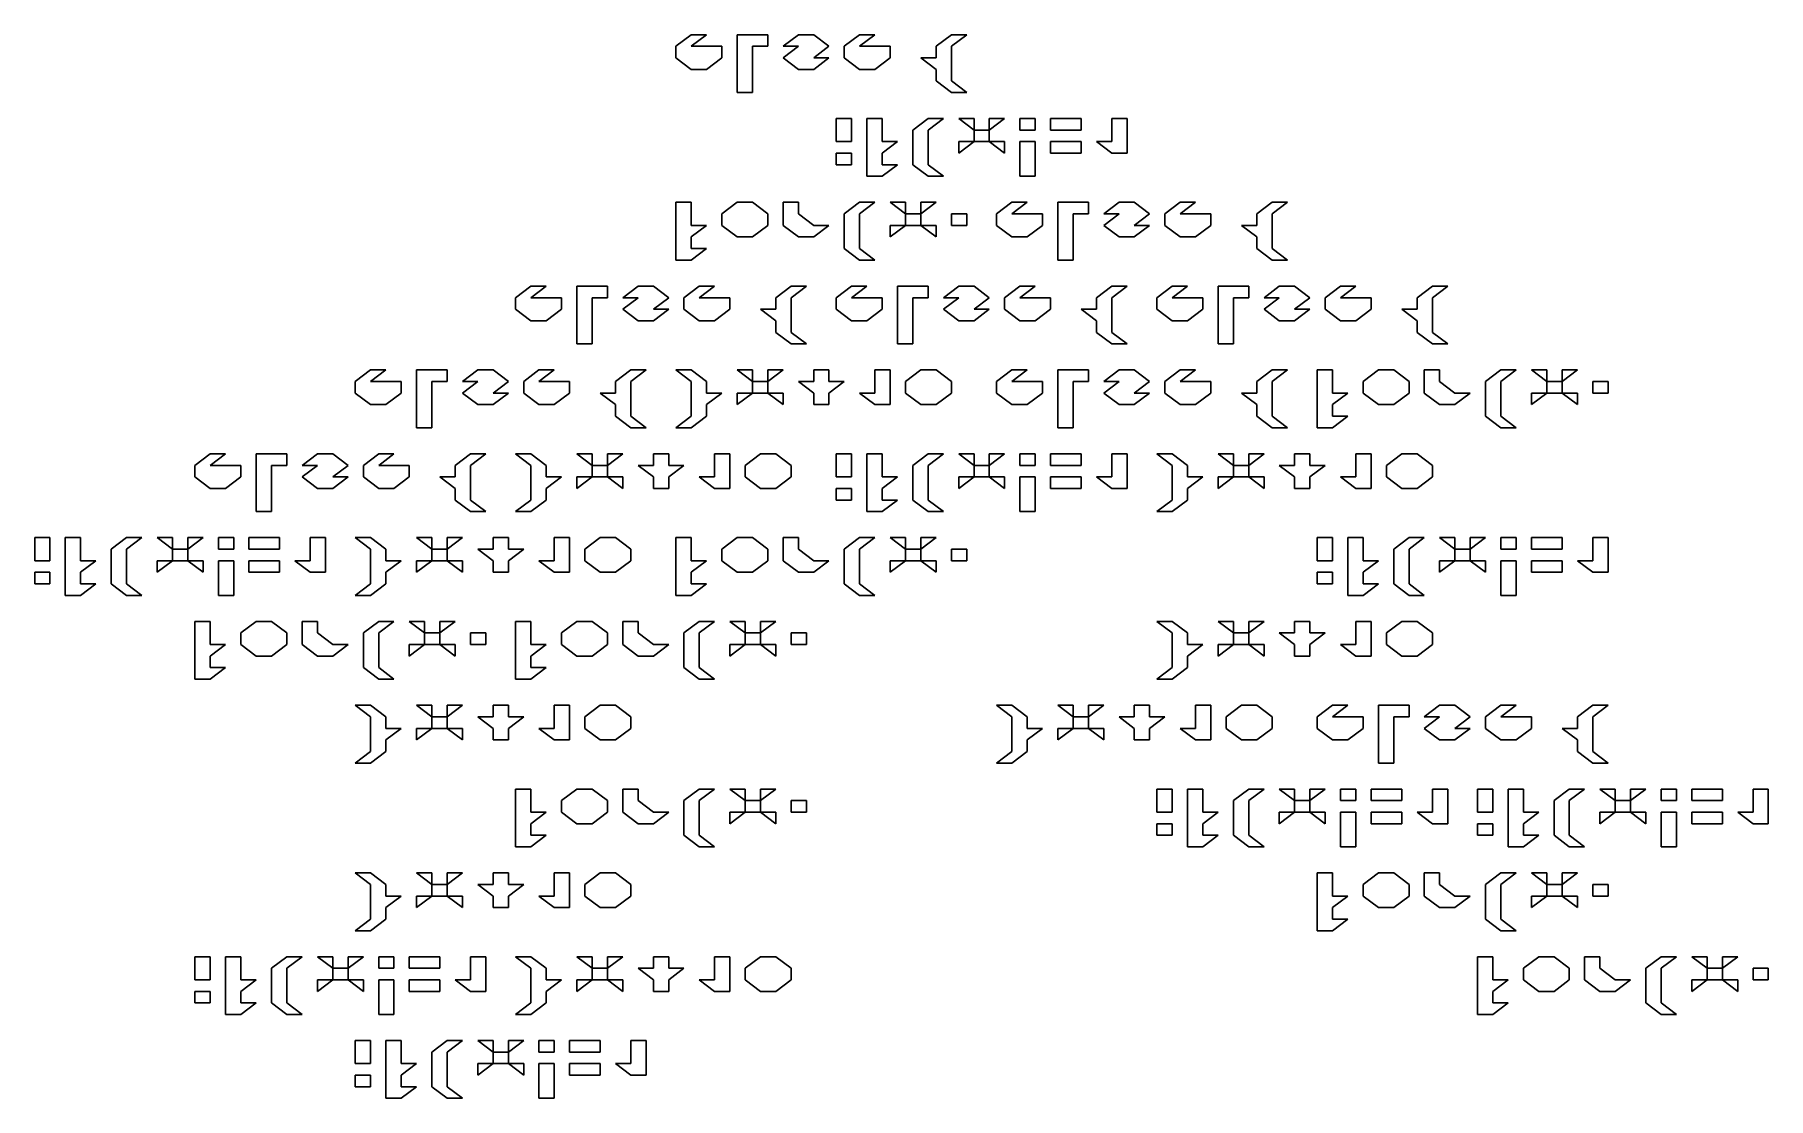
# Model space of a CAD drawing. Header units: metres. Extents: x 5 to 1205, y 4 to 740.
import ezdxf

# ---------------------------------------------------------------- set-up
doc = ezdxf.new("R2010")
doc.units = ezdxf.units.M

msp = doc.modelspace()

# ---------------------------------------------------------------- linework, layer by layer
for p, q in [((459.5227, 740), (448.9318, 732)), ((448.9318, 732), (448.9318, 724)), ((459.5227, 732), (470.11362, 740)), ((470.11362, 740), (459.5227, 740)), ((480.70453, 732), (459.5227, 732)), ((480.70453, 724), (480.70453, 732)), ((512.4773, 740), (491.29544, 740)), ((491.29544, 740), (491.29544, 700)), ((501.88632, 700), (501.88632, 732)), ((501.88632, 732), (512.4773, 732)), ((512.4773, 732), (512.4773, 740)), ((533.6591, 740), (523.0682, 732)), ((523.0682, 732), (533.6591, 732)), ((533.6591, 732), (523.0682, 724)), ((544.25, 740), (533.6591, 740)), ((554.8409, 732), (544.25, 740)), ((544.25, 724), (554.8409, 732)), ((576.02277, 740), (565.4318, 732)), ((565.4318, 732), (565.4318, 724)), ((576.02277, 732), (586.61365, 740)), ((586.61365, 740), (576.02277, 740)), ((597.2045, 732), (576.02277, 732)), ((597.2045, 724), (597.2045, 732)), ((639.5682, 740), (628.9773, 732)), ((628.9773, 732), (628.9773, 724)), ((639.5682, 732), (650.1591, 740)), ((650.1591, 740), (639.5682, 740)), ((639.5682, 708), (639.5682, 732)), ((448.9318, 724), (459.5227, 716)), ((470.11362, 716), (480.70453, 724)), ((523.0682, 724), (533.6591, 716)), ((544.25, 716), (554.8409, 724)), ((554.8409, 724), (544.25, 724)), ((565.4318, 724), (576.02277, 716)), ((586.61365, 716), (597.2045, 724)), ((628.9773, 724), (618.38635, 724)), ((618.38635, 724), (628.9773, 716)), ((459.5227, 716), (470.11362, 716)), ((533.6591, 716), (544.25, 716)), ((576.02277, 716), (586.61365, 716)), ((628.9773, 716), (628.9773, 708)), ((628.9773, 708), (639.5682, 700)), ((650.1591, 700), (639.5682, 708)), ((491.29544, 700), (501.88632, 700)), ((639.5682, 700), (650.1591, 700)), ((570.43176, 682), (559.8409, 682)), ((559.8409, 682), (559.8409, 666)), ((570.43176, 666), (570.43176, 682)), ((591.6136, 682), (581.0227, 682)), ((581.0227, 682), (581.0227, 642)), ((591.6136, 666), (591.6136, 682)), ((623.38635, 682), (612.7954, 674)), ((612.7954, 674), (612.7954, 650)), ((623.38635, 674), (633.97723, 682)), ((633.97723, 682), (623.38635, 682)), ((623.38635, 650), (623.38635, 674)), ((655.15906, 682), (644.5682, 682)), ((644.5682, 682), (655.15906, 674)), ((655.15906, 674), (655.15906, 682)), ((665.74994, 674), (655.15906, 674)), ((655.15906, 674), (655.15906, 666)), ((665.74994, 674), (676.3409, 682)), ((676.3409, 682), (665.74994, 682)), ((665.74994, 682), (665.74994, 674)), ((665.74994, 666), (665.74994, 674)), ((697.5227, 682), (686.9318, 682)), ((686.9318, 682), (686.9318, 674)), ((686.9318, 674), (697.5227, 674)), ((697.5227, 674), (697.5227, 682)), ((729.2954, 682), (708.1136, 682)), ((708.1136, 682), (708.1136, 674)), ((708.1136, 674), (729.2954, 674)), ((729.2954, 674), (729.2954, 682)), ((761.0682, 682), (750.47723, 682)), ((750.47723, 682), (750.47723, 666)), ((761.0682, 658), (761.0682, 682)), ((559.8409, 666), (570.43176, 666)), ((591.6136, 658), (602.2045, 666)), ((602.2045, 666), (591.6136, 666)), ((644.5682, 658), (655.15906, 666)), ((655.15906, 666), (644.5682, 666)), ((644.5682, 666), (644.5682, 658)), ((655.15906, 666), (665.74994, 666)), ((665.74994, 666), (676.3409, 658)), ((676.3409, 666), (665.74994, 666)), ((676.3409, 658), (676.3409, 666)), ((697.5227, 666), (686.9318, 666)), ((686.9318, 666), (686.9318, 642)), ((697.5227, 642), (697.5227, 666)), ((729.2954, 666), (708.1136, 666)), ((708.1136, 666), (708.1136, 658)), ((729.2954, 658), (729.2954, 666)), ((750.47723, 666), (739.88635, 666)), ((739.88635, 666), (750.47723, 658)), ((570.43176, 658), (559.8409, 658)), ((559.8409, 658), (559.8409, 650)), ((559.8409, 650), (570.43176, 650)), ((570.43176, 650), (570.43176, 658)), ((591.6136, 650), (591.6136, 658)), ((591.6136, 642), (602.2045, 650)), ((602.2045, 650), (591.6136, 650)), ((612.7954, 650), (623.38635, 642)), ((633.97723, 642), (623.38635, 650)), ((708.1136, 658), (729.2954, 658)), ((750.47723, 658), (761.0682, 658)), ((581.0227, 642), (591.6136, 642)), ((623.38635, 642), (633.97723, 642)), ((686.9318, 642), (697.5227, 642)), ((459.5227, 624), (448.9318, 624)), ((448.9318, 624), (448.9318, 584)), ((459.5227, 608), (459.5227, 624)), ((491.29544, 624), (480.70453, 616)), ((501.88632, 624), (491.29544, 624)), ((512.4773, 616), (501.88632, 624)), ((533.6591, 624), (523.0682, 624)), ((523.0682, 624), (523.0682, 608)), ((533.6591, 616), (533.6591, 624)), ((576.02277, 624), (565.4318, 616)), ((576.02277, 616), (586.61365, 624)), ((586.61365, 624), (576.02277, 624)), ((607.7955, 624), (597.2045, 624)), ((597.2045, 624), (607.7955, 616)), ((607.7955, 616), (607.7955, 624)), ((618.38635, 616), (628.9773, 624)), ((628.9773, 624), (618.38635, 624)), ((618.38635, 624), (618.38635, 616)), ((681.3409, 624), (670.75, 616)), ((681.3409, 616), (691.9318, 624)), ((691.9318, 624), (681.3409, 624)), ((734.2955, 624), (713.11365, 624)), ((713.11365, 624), (713.11365, 584)), ((734.2955, 616), (734.2955, 624)), ((755.4773, 624), (744.88635, 616)), ((766.0682, 624), (755.4773, 624)), ((776.6591, 616), (766.0682, 624)), ((797.8409, 624), (787.25, 616)), ((797.8409, 616), (808.4318, 624)), ((808.4318, 624), (797.8409, 624)), ((861.38635, 624), (850.7955, 616)), ((861.38635, 616), (871.97723, 624)), ((871.97723, 624), (861.38635, 624)), ((480.70453, 616), (480.70453, 608)), ((512.4773, 608), (512.4773, 616)), ((544.25, 608), (533.6591, 616)), ((565.4318, 616), (565.4318, 592)), ((576.02277, 592), (576.02277, 616)), ((618.38635, 616), (607.7955, 616)), ((607.7955, 616), (607.7955, 608)), ((618.38635, 608), (618.38635, 616)), ((650.1591, 616), (639.5682, 616)), ((639.5682, 616), (639.5682, 608)), ((650.1591, 608), (650.1591, 616)), ((670.75, 616), (670.75, 608)), ((702.5227, 616), (681.3409, 616)), ((702.5227, 608), (702.5227, 616)), ((723.7045, 584), (723.7045, 616)), ((723.7045, 616), (734.2955, 616)), ((744.88635, 616), (755.4773, 616)), ((755.4773, 616), (744.88635, 608)), ((766.0682, 608), (776.6591, 616)), ((787.25, 616), (787.25, 608)), ((819.0227, 616), (797.8409, 616)), ((819.0227, 608), (819.0227, 616)), ((850.7955, 616), (850.7955, 608)), ((861.38635, 592), (861.38635, 616)), ((459.5227, 600), (470.11362, 608)), ((470.11362, 608), (459.5227, 608)), ((459.5227, 592), (459.5227, 600)), ((480.70453, 608), (491.29544, 600)), ((491.29544, 600), (501.88632, 600)), ((501.88632, 600), (512.4773, 608)), ((523.0682, 608), (533.6591, 600)), ((533.6591, 600), (544.25, 600)), ((544.25, 600), (554.8409, 608)), ((554.8409, 608), (544.25, 608)), ((597.2045, 600), (607.7955, 608)), ((607.7955, 608), (597.2045, 608)), ((597.2045, 608), (597.2045, 600)), ((607.7955, 608), (618.38635, 608)), ((618.38635, 608), (628.9773, 600)), ((628.9773, 608), (618.38635, 608)), ((628.9773, 600), (628.9773, 608)), ((639.5682, 608), (650.1591, 608)), ((670.75, 608), (681.3409, 600)), ((681.3409, 600), (691.9318, 600)), ((691.9318, 600), (702.5227, 608)), ((744.88635, 608), (755.4773, 600)), ((755.4773, 600), (766.0682, 600)), ((766.0682, 600), (776.6591, 608)), ((776.6591, 608), (766.0682, 608)), ((787.25, 608), (797.8409, 600)), ((797.8409, 600), (808.4318, 600)), ((808.4318, 600), (819.0227, 608)), ((850.7955, 608), (840.2045, 608)), ((840.2045, 608), (850.7955, 600)), ((850.7955, 600), (850.7955, 592)), ((459.5227, 584), (470.11362, 592)), ((470.11362, 592), (459.5227, 592)), ((565.4318, 592), (576.02277, 584)), ((586.61365, 584), (576.02277, 592)), ((850.7955, 592), (861.38635, 584)), ((871.97723, 584), (861.38635, 592)), ((448.9318, 584), (459.5227, 584)), ((576.02277, 584), (586.61365, 584)), ((713.11365, 584), (723.7045, 584)), ((861.38635, 584), (871.97723, 584)), ((348.61362, 566), (338.0227, 558)), ((348.61362, 558), (359.20453, 566)), ((359.20453, 566), (348.61362, 566)), ((401.56815, 566), (380.38635, 566)), ((380.38635, 566), (380.38635, 526)), ((401.56815, 558), (401.56815, 566)), ((422.74997, 566), (412.15906, 558)), ((433.34088, 566), (422.74997, 566)), ((443.9318, 558), (433.34088, 566)), ((465.11362, 566), (454.5227, 558)), ((465.11362, 558), (475.70453, 566)), ((475.70453, 566), (465.11362, 566)), ((528.6591, 566), (518.0682, 558)), ((528.6591, 558), (539.25, 566)), ((539.25, 566), (528.6591, 566)), ((570.43176, 566), (559.8409, 558)), ((570.43176, 558), (581.0227, 566)), ((581.0227, 566), (570.43176, 566)), ((623.38635, 566), (602.2045, 566)), ((602.2045, 566), (602.2045, 526)), ((623.38635, 558), (623.38635, 566)), ((644.5682, 566), (633.97723, 558)), ((655.15906, 566), (644.5682, 566)), ((665.74994, 558), (655.15906, 566)), ((686.9318, 566), (676.3409, 558)), ((686.9318, 558), (697.5227, 566)), ((697.5227, 566), (686.9318, 566)), ((750.47723, 566), (739.88635, 558)), ((750.47723, 558), (761.0682, 566)), ((761.0682, 566), (750.47723, 566)), ((792.25, 566), (781.6591, 558)), ((792.25, 558), (802.84094, 566)), ((802.84094, 566), (792.25, 566)), ((845.2046, 566), (824.02277, 566)), ((824.02277, 566), (824.02277, 526)), ((845.2046, 558), (845.2046, 566)), ((866.3864, 566), (855.7955, 558)), ((876.9773, 566), (866.3864, 566)), ((887.5682, 558), (876.9773, 566)), ((908.75006, 566), (898.1591, 558)), ((908.75006, 558), (919.34094, 566)), ((919.34094, 566), (908.75006, 566)), ((972.2955, 566), (961.7046, 558)), ((972.2955, 558), (982.8864, 566)), ((982.8864, 566), (972.2955, 566)), ((338.0227, 558), (338.0227, 550)), ((369.79544, 558), (348.61362, 558)), ((369.79544, 550), (369.79544, 558)), ((390.97726, 526), (390.97726, 558)), ((390.97726, 558), (401.56815, 558)), ((412.15906, 558), (422.74997, 558)), ((422.74997, 558), (412.15906, 550)), ((433.34088, 550), (443.9318, 558)), ((454.5227, 558), (454.5227, 550)), ((486.29544, 558), (465.11362, 558)), ((486.29544, 550), (486.29544, 558)), ((518.0682, 558), (518.0682, 550)), ((528.6591, 534), (528.6591, 558)), ((559.8409, 558), (559.8409, 550)), ((591.6136, 558), (570.43176, 558)), ((591.6136, 550), (591.6136, 558)), ((612.7954, 526), (612.7954, 558)), ((612.7954, 558), (623.38635, 558)), ((633.97723, 558), (644.5682, 558)), ((644.5682, 558), (633.97723, 550)), ((655.15906, 550), (665.74994, 558)), ((676.3409, 558), (676.3409, 550)), ((708.1136, 558), (686.9318, 558)), ((708.1136, 550), (708.1136, 558)), ((739.88635, 558), (739.88635, 550)), ((750.47723, 534), (750.47723, 558)), ((781.6591, 558), (781.6591, 550)), ((813.4318, 558), (792.25, 558)), ((813.4318, 550), (813.4318, 558)), ((834.61365, 526), (834.61365, 558)), ((834.61365, 558), (845.2046, 558)), ((855.7955, 558), (866.3864, 558)), ((866.3864, 558), (855.7955, 550)), ((876.9773, 550), (887.5682, 558)), ((898.1591, 558), (898.1591, 550)), ((929.9318, 558), (908.75006, 558)), ((929.9318, 550), (929.9318, 558)), ((961.7046, 558), (961.7046, 550)), ((972.2955, 534), (972.2955, 558)), ((338.0227, 550), (348.61362, 542)), ((348.61362, 542), (359.20453, 542)), ((359.20453, 542), (369.79544, 550)), ((412.15906, 550), (422.74997, 542)), ((422.74997, 542), (433.34088, 542)), ((433.34088, 542), (443.9318, 550)), ((443.9318, 550), (433.34088, 550)), ((454.5227, 550), (465.11362, 542)), ((465.11362, 542), (475.70453, 542)), ((475.70453, 542), (486.29544, 550)), ((518.0682, 550), (507.47726, 550)), ((507.47726, 550), (518.0682, 542)), ((518.0682, 542), (518.0682, 534)), ((559.8409, 550), (570.43176, 542)), ((570.43176, 542), (581.0227, 542)), ((581.0227, 542), (591.6136, 550)), ((633.97723, 550), (644.5682, 542)), ((644.5682, 542), (655.15906, 542)), ((655.15906, 542), (665.74994, 550)), ((665.74994, 550), (655.15906, 550)), ((676.3409, 550), (686.9318, 542)), ((686.9318, 542), (697.5227, 542)), ((697.5227, 542), (708.1136, 550)), ((739.88635, 550), (729.2954, 550)), ((729.2954, 550), (739.88635, 542)), ((739.88635, 542), (739.88635, 534)), ((781.6591, 550), (792.25, 542)), ((792.25, 542), (802.84094, 542)), ((802.84094, 542), (813.4318, 550)), ((855.7955, 550), (866.3864, 542)), ((866.3864, 542), (876.9773, 542)), ((876.9773, 542), (887.5682, 550)), ((887.5682, 550), (876.9773, 550)), ((898.1591, 550), (908.75006, 542)), ((908.75006, 542), (919.34094, 542)), ((919.34094, 542), (929.9318, 550)), ((961.7046, 550), (951.11365, 550)), ((951.11365, 550), (961.7046, 542)), ((961.7046, 542), (961.7046, 534)), ((518.0682, 534), (528.6591, 526)), ((539.25, 526), (528.6591, 534)), ((739.88635, 534), (750.47723, 526)), ((761.0682, 526), (750.47723, 534)), ((961.7046, 534), (972.2955, 526)), ((982.8864, 526), (972.2955, 534)), ((380.38635, 526), (390.97726, 526)), ((528.6591, 526), (539.25, 526)), ((602.2045, 526), (612.7954, 526)), ((750.47723, 526), (761.0682, 526)), ((824.02277, 526), (834.61365, 526)), ((972.2955, 526), (982.8864, 526)), ((237.70454, 508), (227.11363, 500)), ((237.70454, 500), (248.29546, 508)), ((248.29546, 508), (237.70454, 508)), ((290.6591, 508), (269.47726, 508)), ((269.47726, 508), (269.47726, 468)), ((290.6591, 500), (290.6591, 508)), ((311.84088, 508), (301.24997, 500)), ((322.4318, 508), (311.84088, 508)), ((333.0227, 500), (322.4318, 508)), ((354.20453, 508), (343.61362, 500)), ((354.20453, 500), (364.79544, 508)), ((364.79544, 508), (354.20453, 508)), ((417.74997, 508), (407.1591, 500)), ((417.74997, 500), (428.34088, 508)), ((428.34088, 508), (417.74997, 508)), ((459.5227, 508), (448.9318, 508)), ((448.9318, 508), (459.5227, 500)), ((470.11362, 500), (459.5227, 508)), ((501.88632, 508), (491.29544, 508)), ((491.29544, 508), (501.88632, 500)), ((501.88632, 500), (501.88632, 508)), ((512.4773, 500), (523.0682, 508)), ((523.0682, 508), (512.4773, 508)), ((512.4773, 508), (512.4773, 500)), ((554.8409, 508), (544.25, 508)), ((544.25, 508), (544.25, 500)), ((554.8409, 500), (554.8409, 508)), ((597.2045, 508), (586.61365, 508)), ((586.61365, 508), (586.61365, 492)), ((597.2045, 484), (597.2045, 508)), ((618.38635, 508), (607.7955, 500)), ((628.9773, 508), (618.38635, 508)), ((639.5682, 500), (628.9773, 508)), ((681.3409, 508), (670.75, 500)), ((681.3409, 500), (691.9318, 508)), ((691.9318, 508), (681.3409, 508)), ((734.2955, 508), (713.11365, 508)), ((713.11365, 508), (713.11365, 468)), ((734.2955, 500), (734.2955, 508)), ((755.4773, 508), (744.88635, 500)), ((766.0682, 508), (755.4773, 508)), ((776.6591, 500), (766.0682, 508)), ((797.8409, 508), (787.25, 500)), ((797.8409, 500), (808.4318, 508)), ((808.4318, 508), (797.8409, 508)), ((861.38635, 508), (850.7955, 500)), ((861.38635, 500), (871.97723, 508)), ((871.97723, 508), (861.38635, 508)), ((903.15906, 508), (892.5682, 508)), ((892.5682, 508), (892.5682, 468)), ((903.15906, 492), (903.15906, 508)), ((934.9318, 508), (924.3409, 500)), ((945.5227, 508), (934.9318, 508)), ((956.11365, 500), (945.5227, 508)), ((977.2955, 508), (966.7045, 508)), ((966.7045, 508), (966.7045, 492)), ((977.2955, 500), (977.2955, 508)), ((1019.6591, 508), (1009.0682, 500)), ((1019.6591, 500), (1030.25, 508)), ((1030.25, 508), (1019.6591, 508)), ((1051.4318, 508), (1040.8408, 508)), ((1040.8408, 508), (1051.4318, 500)), ((1051.4318, 500), (1051.4318, 508)), ((1062.0227, 500), (1072.6135, 508)), ((1072.6135, 508), (1062.0227, 508)), ((1062.0227, 508), (1062.0227, 500)), ((227.11363, 500), (227.11363, 492)), ((227.11363, 492), (237.70454, 484)), ((258.88635, 500), (237.70454, 500)), ((248.29546, 484), (258.88635, 492)), ((258.88635, 492), (258.88635, 500)), ((280.06815, 468), (280.06815, 500)), ((280.06815, 500), (290.6591, 500)), ((301.24997, 500), (311.84088, 500)), ((311.84088, 500), (301.24997, 492)), ((301.24997, 492), (311.84088, 484)), ((322.4318, 492), (333.0227, 500)), ((322.4318, 484), (333.0227, 492)), ((333.0227, 492), (322.4318, 492)), ((343.61362, 500), (343.61362, 492)), ((343.61362, 492), (354.20453, 484)), ((375.38632, 500), (354.20453, 500)), ((364.79544, 484), (375.38632, 492)), ((375.38632, 492), (375.38632, 500)), ((407.1591, 492), (396.56815, 492)), ((396.56815, 492), (407.1591, 484)), ((407.1591, 500), (407.1591, 492)), ((417.74997, 476), (417.74997, 500)), ((459.5227, 500), (459.5227, 476)), ((470.11362, 492), (470.11362, 500)), ((470.11362, 484), (480.70453, 492)), ((480.70453, 492), (470.11362, 492)), ((491.29544, 484), (501.88632, 492)), ((501.88632, 492), (491.29544, 492)), ((491.29544, 492), (491.29544, 484)), ((512.4773, 500), (501.88632, 500)), ((501.88632, 500), (501.88632, 492)), ((501.88632, 492), (512.4773, 492)), ((512.4773, 492), (512.4773, 500)), ((512.4773, 492), (523.0682, 484)), ((523.0682, 492), (512.4773, 492)), ((523.0682, 484), (523.0682, 492)), ((544.25, 500), (533.6591, 500)), ((533.6591, 500), (544.25, 492)), ((544.25, 492), (544.25, 484)), ((554.8409, 492), (565.4318, 500)), ((565.4318, 500), (554.8409, 500)), ((554.8409, 484), (554.8409, 492)), ((586.61365, 492), (576.02277, 492)), ((576.02277, 492), (586.61365, 484)), ((607.7955, 500), (607.7955, 492)), ((607.7955, 492), (618.38635, 484)), ((628.9773, 484), (639.5682, 492)), ((639.5682, 492), (639.5682, 500)), ((670.75, 500), (670.75, 492)), ((670.75, 492), (681.3409, 484)), ((702.5227, 500), (681.3409, 500)), ((691.9318, 484), (702.5227, 492)), ((702.5227, 492), (702.5227, 500)), ((723.7045, 468), (723.7045, 500)), ((723.7045, 500), (734.2955, 500)), ((744.88635, 500), (755.4773, 500)), ((755.4773, 500), (744.88635, 492)), ((744.88635, 492), (755.4773, 484)), ((766.0682, 492), (776.6591, 500)), ((766.0682, 484), (776.6591, 492)), ((776.6591, 492), (766.0682, 492)), ((787.25, 500), (787.25, 492)), ((787.25, 492), (797.8409, 484)), ((819.0227, 500), (797.8409, 500)), ((808.4318, 484), (819.0227, 492)), ((819.0227, 492), (819.0227, 500)), ((850.7955, 492), (840.2045, 492)), ((840.2045, 492), (850.7955, 484)), ((850.7955, 500), (850.7955, 492)), ((861.38635, 476), (861.38635, 500)), ((903.15906, 484), (913.75, 492)), ((913.75, 492), (903.15906, 492)), ((924.3409, 500), (924.3409, 492)), ((924.3409, 492), (934.9318, 484)), ((945.5227, 484), (956.11365, 492)), ((956.11365, 492), (956.11365, 500)), ((966.7045, 492), (977.2955, 484)), ((987.88635, 492), (977.2955, 500)), ((987.88635, 484), (998.47723, 492)), ((998.47723, 492), (987.88635, 492)), ((1009.0682, 500), (1009.0682, 476)), ((1019.6591, 476), (1019.6591, 500)), ((1040.8408, 484), (1051.4318, 492)), ((1051.4318, 492), (1040.8408, 492)), ((1040.8408, 492), (1040.8408, 484)), ((1062.0227, 500), (1051.4318, 500)), ((1051.4318, 500), (1051.4318, 492)), ((1051.4318, 492), (1062.0227, 492)), ((1062.0227, 492), (1062.0227, 500)), ((1062.0227, 492), (1072.6135, 484)), ((1072.6135, 492), (1062.0227, 492)), ((1072.6135, 484), (1072.6135, 492)), ((1093.7954, 500), (1083.2045, 500)), ((1083.2045, 500), (1083.2045, 492)), ((1083.2045, 492), (1093.7954, 492)), ((1093.7954, 492), (1093.7954, 500)), ((237.70454, 484), (248.29546, 484)), ((311.84088, 484), (322.4318, 484)), ((354.20453, 484), (364.79544, 484)), ((407.1591, 484), (407.1591, 476)), ((470.11362, 476), (470.11362, 484)), ((544.25, 484), (554.8409, 484)), ((586.61365, 484), (597.2045, 484)), ((618.38635, 484), (628.9773, 484)), ((681.3409, 484), (691.9318, 484)), ((755.4773, 484), (766.0682, 484)), ((797.8409, 484), (808.4318, 484)), ((850.7955, 484), (850.7955, 476)), ((903.15906, 476), (903.15906, 484)), ((934.9318, 484), (945.5227, 484)), ((977.2955, 484), (987.88635, 484)), ((269.47726, 468), (280.06815, 468)), ((407.1591, 476), (417.74997, 468)), ((428.34088, 468), (417.74997, 476)), ((417.74997, 468), (428.34088, 468)), ((459.5227, 476), (448.9318, 468)), ((448.9318, 468), (459.5227, 468)), ((459.5227, 468), (470.11362, 476)), ((713.11365, 468), (723.7045, 468)), ((850.7955, 476), (861.38635, 468)), ((871.97723, 468), (861.38635, 476)), ((861.38635, 468), (871.97723, 468)), ((892.5682, 468), (903.15906, 468)), ((903.15906, 468), (913.75, 476)), ((913.75, 476), (903.15906, 476)), ((1009.0682, 476), (1019.6591, 468)), ((1030.25, 468), (1019.6591, 476)), ((1019.6591, 468), (1030.25, 468)), ((126.79546, 450), (116.20454, 442)), ((126.79546, 442), (137.38637, 450)), ((137.38637, 450), (126.79546, 450)), ((179.75, 450), (158.56818, 450)), ((158.56818, 450), (158.56818, 410)), ((179.75, 442), (179.75, 450)), ((200.93181, 450), (190.3409, 442)), ((211.52272, 450), (200.93181, 450)), ((222.11363, 442), (211.52272, 450)), ((243.29546, 450), (232.70454, 442)), ((243.29546, 442), (253.88637, 450)), ((253.88637, 450), (243.29546, 450)), ((306.8409, 450), (296.24997, 442)), ((306.8409, 442), (317.4318, 450)), ((317.4318, 450), (306.8409, 450)), ((348.61362, 450), (338.0227, 450)), ((338.0227, 450), (348.61362, 442)), ((359.20453, 442), (348.61362, 450)), ((390.97726, 450), (380.38635, 450)), ((380.38635, 450), (390.97726, 442)), ((390.97726, 442), (390.97726, 450)), ((401.56815, 442), (412.15906, 450)), ((412.15906, 450), (401.56815, 450)), ((401.56815, 450), (401.56815, 442)), ((443.9318, 450), (433.34088, 450)), ((433.34088, 450), (433.34088, 442)), ((443.9318, 442), (443.9318, 450)), ((486.29544, 450), (475.70453, 450)), ((475.70453, 450), (475.70453, 434)), ((486.29544, 426), (486.29544, 450)), ((507.47726, 450), (496.88632, 442)), ((518.0682, 450), (507.47726, 450)), ((528.6591, 442), (518.0682, 450)), ((570.43176, 450), (559.8409, 450)), ((559.8409, 450), (559.8409, 434)), ((570.43176, 434), (570.43176, 450)), ((591.6136, 450), (581.0227, 450)), ((581.0227, 450), (581.0227, 410)), ((591.6136, 434), (591.6136, 450)), ((623.38635, 450), (612.7954, 442)), ((623.38635, 442), (633.97723, 450)), ((633.97723, 450), (623.38635, 450)), ((655.15906, 450), (644.5682, 450)), ((644.5682, 450), (655.15906, 442)), ((655.15906, 442), (655.15906, 450)), ((665.74994, 442), (676.3409, 450)), ((676.3409, 450), (665.74994, 450)), ((665.74994, 450), (665.74994, 442)), ((697.5227, 450), (686.9318, 450)), ((686.9318, 450), (686.9318, 442)), ((697.5227, 442), (697.5227, 450)), ((729.2954, 450), (708.1136, 450)), ((708.1136, 450), (708.1136, 442)), ((729.2954, 442), (729.2954, 450)), ((761.0682, 450), (750.47723, 450)), ((750.47723, 450), (750.47723, 434)), ((761.0682, 426), (761.0682, 450)), ((792.25, 450), (781.6591, 450)), ((781.6591, 450), (792.25, 442)), ((802.84094, 442), (792.25, 450)), ((834.61365, 450), (824.02277, 450)), ((824.02277, 450), (834.61365, 442)), ((834.61365, 442), (834.61365, 450)), ((845.2046, 442), (855.7955, 450)), ((855.7955, 450), (845.2046, 450)), ((845.2046, 450), (845.2046, 442)), ((887.5682, 450), (876.9773, 450)), ((876.9773, 450), (876.9773, 442)), ((887.5682, 442), (887.5682, 450)), ((929.9318, 450), (919.34094, 450)), ((919.34094, 450), (919.34094, 434)), ((929.9318, 426), (929.9318, 450)), ((951.11365, 450), (940.52277, 442)), ((961.7046, 450), (951.11365, 450)), ((972.2955, 442), (961.7046, 450)), ((116.20454, 442), (116.20454, 434)), ((116.20454, 434), (126.79546, 426)), ((147.97728, 442), (126.79546, 442)), ((137.38637, 426), (147.97728, 434)), ((147.97728, 434), (147.97728, 442)), ((169.15909, 410), (169.15909, 442)), ((169.15909, 442), (179.75, 442)), ((190.3409, 442), (200.93181, 442)), ((200.93181, 442), (190.3409, 434)), ((190.3409, 434), (200.93181, 426)), ((211.52272, 434), (222.11363, 442)), ((211.52272, 426), (222.11363, 434)), ((222.11363, 434), (211.52272, 434)), ((232.70454, 442), (232.70454, 434)), ((232.70454, 434), (243.29546, 426)), ((264.47726, 442), (243.29546, 442)), ((253.88637, 426), (264.47726, 434)), ((264.47726, 434), (264.47726, 442)), ((296.24997, 434), (285.6591, 434)), ((285.6591, 434), (296.24997, 426)), ((296.24997, 442), (296.24997, 434)), ((306.8409, 418), (306.8409, 442)), ((348.61362, 442), (348.61362, 418)), ((359.20453, 434), (359.20453, 442)), ((359.20453, 426), (369.79544, 434)), ((369.79544, 434), (359.20453, 434)), ((380.38635, 426), (390.97726, 434)), ((390.97726, 434), (380.38635, 434)), ((380.38635, 434), (380.38635, 426)), ((401.56815, 442), (390.97726, 442)), ((390.97726, 442), (390.97726, 434)), ((390.97726, 434), (401.56815, 434)), ((401.56815, 434), (401.56815, 442)), ((401.56815, 434), (412.15906, 426)), ((412.15906, 434), (401.56815, 434)), ((412.15906, 426), (412.15906, 434)), ((433.34088, 442), (422.74997, 442)), ((422.74997, 442), (433.34088, 434)), ((433.34088, 434), (433.34088, 426)), ((443.9318, 434), (454.5227, 442)), ((454.5227, 442), (443.9318, 442)), ((443.9318, 426), (443.9318, 434)), ((475.70453, 434), (465.11362, 434)), ((465.11362, 434), (475.70453, 426)), ((496.88632, 442), (496.88632, 434)), ((496.88632, 434), (507.47726, 426)), ((518.0682, 426), (528.6591, 434)), ((528.6591, 434), (528.6591, 442)), ((559.8409, 434), (570.43176, 434)), ((591.6136, 426), (602.2045, 434)), ((602.2045, 434), (591.6136, 434)), ((612.7954, 442), (612.7954, 418)), ((623.38635, 418), (623.38635, 442)), ((644.5682, 426), (655.15906, 434)), ((655.15906, 434), (644.5682, 434)), ((644.5682, 434), (644.5682, 426)), ((665.74994, 442), (655.15906, 442)), ((655.15906, 442), (655.15906, 434)), ((655.15906, 434), (665.74994, 434)), ((665.74994, 434), (665.74994, 442)), ((665.74994, 434), (676.3409, 426)), ((676.3409, 434), (665.74994, 434)), ((676.3409, 426), (676.3409, 434)), ((686.9318, 442), (697.5227, 442)), ((697.5227, 434), (686.9318, 434)), ((686.9318, 434), (686.9318, 410)), ((697.5227, 410), (697.5227, 434)), ((708.1136, 442), (729.2954, 442)), ((729.2954, 434), (708.1136, 434)), ((708.1136, 434), (708.1136, 426)), ((729.2954, 426), (729.2954, 434)), ((750.47723, 434), (739.88635, 434)), ((739.88635, 434), (750.47723, 426)), ((792.25, 442), (792.25, 418)), ((802.84094, 434), (802.84094, 442)), ((802.84094, 426), (813.4318, 434)), ((813.4318, 434), (802.84094, 434)), ((824.02277, 426), (834.61365, 434)), ((834.61365, 434), (824.02277, 434)), ((824.02277, 434), (824.02277, 426)), ((845.2046, 442), (834.61365, 442)), ((834.61365, 442), (834.61365, 434)), ((834.61365, 434), (845.2046, 434)), ((845.2046, 434), (845.2046, 442)), ((845.2046, 434), (855.7955, 426)), ((855.7955, 434), (845.2046, 434)), ((855.7955, 426), (855.7955, 434)), ((876.9773, 442), (866.3864, 442)), ((866.3864, 442), (876.9773, 434)), ((876.9773, 434), (876.9773, 426)), ((887.5682, 434), (898.1591, 442)), ((898.1591, 442), (887.5682, 442)), ((887.5682, 426), (887.5682, 434)), ((919.34094, 434), (908.75006, 434)), ((908.75006, 434), (919.34094, 426)), ((940.52277, 442), (940.52277, 434)), ((940.52277, 434), (951.11365, 426)), ((961.7046, 426), (972.2955, 434)), ((972.2955, 434), (972.2955, 442)), ((126.79546, 426), (137.38637, 426)), ((200.93181, 426), (211.52272, 426)), ((243.29546, 426), (253.88637, 426)), ((296.24997, 426), (296.24997, 418)), ((359.20453, 418), (359.20453, 426)), ((433.34088, 426), (443.9318, 426)), ((475.70453, 426), (486.29544, 426)), ((507.47726, 426), (518.0682, 426)), ((570.43176, 426), (559.8409, 426)), ((559.8409, 426), (559.8409, 418)), ((570.43176, 418), (570.43176, 426)), ((591.6136, 418), (591.6136, 426)), ((708.1136, 426), (729.2954, 426)), ((750.47723, 426), (761.0682, 426)), ((802.84094, 418), (802.84094, 426)), ((876.9773, 426), (887.5682, 426)), ((919.34094, 426), (929.9318, 426)), ((951.11365, 426), (961.7046, 426)), ((158.56818, 410), (169.15909, 410)), ((296.24997, 418), (306.8409, 410)), ((317.4318, 410), (306.8409, 418)), ((306.8409, 410), (317.4318, 410)), ((348.61362, 418), (338.0227, 410)), ((338.0227, 410), (348.61362, 410)), ((348.61362, 410), (359.20453, 418)), ((559.8409, 418), (570.43176, 418)), ((581.0227, 410), (591.6136, 410)), ((591.6136, 410), (602.2045, 418)), ((602.2045, 418), (591.6136, 418)), ((612.7954, 418), (623.38635, 410)), ((633.97723, 410), (623.38635, 418)), ((623.38635, 410), (633.97723, 410)), ((686.9318, 410), (697.5227, 410)), ((792.25, 418), (781.6591, 410)), ((781.6591, 410), (792.25, 410)), ((792.25, 410), (802.84094, 418)), ((15.88636, 392), (5.29545, 392)), ((5.29545, 392), (5.29545, 376)), ((15.88636, 376), (15.88636, 392)), ((37.06818, 392), (26.47727, 392)), ((26.47727, 392), (26.47727, 352)), ((37.06818, 376), (37.06818, 392)), ((68.84091, 392), (58.25, 384)), ((58.25, 384), (58.25, 360)), ((68.84091, 384), (79.43182, 392)), ((79.43182, 392), (68.84091, 392)), ((68.84091, 360), (68.84091, 384)), ((100.61364, 392), (90.02273, 392)), ((90.02273, 392), (100.61364, 384)), ((100.61364, 384), (100.61364, 392)), ((111.20454, 384), (100.61364, 384)), ((100.61364, 384), (100.61364, 376)), ((111.20454, 384), (121.79546, 392)), ((121.79546, 392), (111.20454, 392)), ((111.20454, 392), (111.20454, 384)), ((111.20454, 376), (111.20454, 384)), ((142.97728, 392), (132.38637, 392)), ((132.38637, 392), (132.38637, 384)), ((132.38637, 384), (142.97728, 384)), ((142.97728, 384), (142.97728, 392)), ((174.75, 392), (153.56818, 392)), ((153.56818, 392), (153.56818, 384)), ((153.56818, 384), (174.75, 384)), ((174.75, 384), (174.75, 392)), ((206.52272, 392), (195.93182, 392)), ((195.93182, 392), (195.93182, 376)), ((206.52272, 368), (206.52272, 392)), ((237.70454, 392), (227.11363, 392)), ((227.11363, 392), (237.70454, 384)), ((248.29546, 384), (237.70454, 392)), ((237.70454, 384), (237.70454, 360)), ((248.29546, 376), (248.29546, 384)), ((280.06815, 392), (269.47726, 392)), ((269.47726, 392), (280.06815, 384)), ((280.06815, 384), (280.06815, 392)), ((290.6591, 384), (280.06815, 384)), ((280.06815, 384), (280.06815, 376)), ((290.6591, 384), (301.24997, 392)), ((301.24997, 392), (290.6591, 392)), ((290.6591, 392), (290.6591, 384)), ((290.6591, 376), (290.6591, 384)), ((322.4318, 384), (311.84088, 384)), ((311.84088, 384), (322.4318, 376)), ((333.0227, 392), (322.4318, 392)), ((322.4318, 392), (322.4318, 384)), ((333.0227, 384), (333.0227, 392)), ((333.0227, 376), (343.61362, 384)), ((343.61362, 384), (333.0227, 384)), ((375.38632, 392), (364.79544, 392)), ((364.79544, 392), (364.79544, 376)), ((375.38632, 368), (375.38632, 392)), ((396.56815, 392), (385.97726, 384)), ((385.97726, 384), (385.97726, 376)), ((407.1591, 392), (396.56815, 392)), ((417.74997, 384), (407.1591, 392)), ((417.74997, 376), (417.74997, 384)), ((459.5227, 392), (448.9318, 392)), ((448.9318, 392), (448.9318, 352)), ((459.5227, 376), (459.5227, 392)), ((491.29544, 392), (480.70453, 384)), ((480.70453, 384), (480.70453, 376)), ((501.88632, 392), (491.29544, 392)), ((512.4773, 384), (501.88632, 392)), ((512.4773, 376), (512.4773, 384)), ((533.6591, 392), (523.0682, 392)), ((523.0682, 392), (523.0682, 376)), ((533.6591, 384), (533.6591, 392)), ((544.25, 376), (533.6591, 384)), ((576.02277, 392), (565.4318, 384)), ((565.4318, 384), (565.4318, 360)), ((576.02277, 384), (586.61365, 392)), ((586.61365, 392), (576.02277, 392)), ((576.02277, 360), (576.02277, 384)), ((607.7955, 392), (597.2045, 392)), ((597.2045, 392), (607.7955, 384)), ((607.7955, 384), (607.7955, 392)), ((618.38635, 384), (607.7955, 384)), ((607.7955, 384), (607.7955, 376)), ((618.38635, 384), (628.9773, 392)), ((628.9773, 392), (618.38635, 392)), ((618.38635, 392), (618.38635, 384)), ((618.38635, 376), (618.38635, 384)), ((650.1591, 384), (639.5682, 384)), ((639.5682, 384), (639.5682, 376)), ((650.1591, 376), (650.1591, 384)), ((903.15906, 392), (892.5682, 392)), ((892.5682, 392), (892.5682, 376)), ((903.15906, 376), (903.15906, 392)), ((924.3409, 392), (913.75, 392)), ((913.75, 392), (913.75, 352)), ((924.3409, 376), (924.3409, 392)), ((956.11365, 392), (945.5227, 384)), ((945.5227, 384), (945.5227, 360)), ((956.11365, 384), (966.7045, 392)), ((966.7045, 392), (956.11365, 392)), ((956.11365, 360), (956.11365, 384)), ((987.88635, 392), (977.2955, 392)), ((977.2955, 392), (987.88635, 384)), ((987.88635, 384), (987.88635, 392)), ((998.47723, 384), (987.88635, 384)), ((987.88635, 384), (987.88635, 376)), ((998.47723, 384), (1009.0682, 392)), ((1009.0682, 392), (998.47723, 392)), ((998.47723, 392), (998.47723, 384)), ((998.47723, 376), (998.47723, 384)), ((1030.25, 392), (1019.6591, 392)), ((1019.6591, 392), (1019.6591, 384)), ((1019.6591, 384), (1030.25, 384)), ((1030.25, 384), (1030.25, 392)), ((1062.0227, 392), (1040.8408, 392)), ((1040.8408, 392), (1040.8408, 384)), ((1040.8408, 384), (1062.0227, 384)), ((1062.0227, 384), (1062.0227, 392)), ((1093.7954, 392), (1083.2045, 392)), ((1083.2045, 392), (1083.2045, 376)), ((1093.7954, 368), (1093.7954, 392)), ((5.29545, 376), (15.88636, 376)), ((37.06818, 368), (47.65909, 376)), ((47.65909, 376), (37.06818, 376)), ((90.02273, 368), (100.61364, 376)), ((100.61364, 376), (90.02273, 376)), ((90.02273, 376), (90.02273, 368)), ((100.61364, 376), (111.20454, 376)), ((111.20454, 376), (121.79546, 368)), ((121.79546, 376), (111.20454, 376)), ((121.79546, 368), (121.79546, 376)), ((142.97728, 376), (132.38637, 376)), ((132.38637, 376), (132.38637, 352)), ((142.97728, 352), (142.97728, 376)), ((174.75, 376), (153.56818, 376)), ((153.56818, 376), (153.56818, 368)), ((174.75, 368), (174.75, 376)), ((195.93182, 376), (185.34091, 376)), ((185.34091, 376), (195.93182, 368)), ((248.29546, 368), (258.88635, 376)), ((258.88635, 376), (248.29546, 376)), ((269.47726, 368), (280.06815, 376)), ((280.06815, 376), (269.47726, 376)), ((269.47726, 376), (269.47726, 368)), ((280.06815, 376), (290.6591, 376)), ((290.6591, 376), (301.24997, 368)), ((301.24997, 376), (290.6591, 376)), ((301.24997, 368), (301.24997, 376)), ((322.4318, 376), (322.4318, 368)), ((333.0227, 368), (333.0227, 376)), ((364.79544, 376), (354.20453, 376)), ((354.20453, 376), (364.79544, 368)), ((385.97726, 376), (396.56815, 368)), ((407.1591, 368), (417.74997, 376)), ((459.5227, 368), (470.11362, 376)), ((470.11362, 376), (459.5227, 376)), ((480.70453, 376), (491.29544, 368)), ((501.88632, 368), (512.4773, 376)), ((523.0682, 376), (533.6591, 368)), ((544.25, 368), (554.8409, 376)), ((554.8409, 376), (544.25, 376)), ((597.2045, 368), (607.7955, 376)), ((607.7955, 376), (597.2045, 376)), ((597.2045, 376), (597.2045, 368)), ((607.7955, 376), (618.38635, 376)), ((618.38635, 376), (628.9773, 368)), ((628.9773, 376), (618.38635, 376)), ((628.9773, 368), (628.9773, 376)), ((639.5682, 376), (650.1591, 376)), ((892.5682, 376), (903.15906, 376)), ((924.3409, 368), (934.9318, 376)), ((934.9318, 376), (924.3409, 376)), ((977.2955, 368), (987.88635, 376)), ((987.88635, 376), (977.2955, 376)), ((977.2955, 376), (977.2955, 368)), ((987.88635, 376), (998.47723, 376)), ((998.47723, 376), (1009.0682, 368)), ((1009.0682, 376), (998.47723, 376)), ((1009.0682, 368), (1009.0682, 376)), ((1030.25, 376), (1019.6591, 376)), ((1019.6591, 376), (1019.6591, 352)), ((1030.25, 352), (1030.25, 376)), ((1062.0227, 376), (1040.8408, 376)), ((1040.8408, 376), (1040.8408, 368)), ((1062.0227, 368), (1062.0227, 376)), ((1083.2045, 376), (1072.6135, 376)), ((1072.6135, 376), (1083.2045, 368)), ((15.88636, 368), (5.29545, 368)), ((5.29545, 368), (5.29545, 360)), ((5.29545, 360), (15.88636, 360)), ((15.88636, 360), (15.88636, 368)), ((37.06818, 360), (37.06818, 368)), ((37.06818, 352), (47.65909, 360)), ((47.65909, 360), (37.06818, 360)), ((58.25, 360), (68.84091, 352)), ((79.43182, 352), (68.84091, 360)), ((153.56818, 368), (174.75, 368)), ((195.93182, 368), (206.52272, 368)), ((237.70454, 360), (227.11363, 352)), ((237.70454, 352), (248.29546, 360)), ((248.29546, 360), (248.29546, 368)), ((322.4318, 368), (333.0227, 368)), ((364.79544, 368), (375.38632, 368)), ((396.56815, 368), (407.1591, 368)), ((459.5227, 360), (459.5227, 368)), ((459.5227, 352), (470.11362, 360)), ((470.11362, 360), (459.5227, 360)), ((491.29544, 368), (501.88632, 368)), ((533.6591, 368), (544.25, 368)), ((565.4318, 360), (576.02277, 352)), ((586.61365, 352), (576.02277, 360)), ((903.15906, 368), (892.5682, 368)), ((892.5682, 368), (892.5682, 360)), ((892.5682, 360), (903.15906, 360)), ((903.15906, 360), (903.15906, 368)), ((924.3409, 360), (924.3409, 368)), ((924.3409, 352), (934.9318, 360)), ((934.9318, 360), (924.3409, 360)), ((945.5227, 360), (956.11365, 352)), ((966.7045, 352), (956.11365, 360)), ((1040.8408, 368), (1062.0227, 368)), ((1083.2045, 368), (1093.7954, 368)), ((26.47727, 352), (37.06818, 352)), ((68.84091, 352), (79.43182, 352)), ((132.38637, 352), (142.97728, 352)), ((227.11363, 352), (237.70454, 352)), ((448.9318, 352), (459.5227, 352)), ((576.02277, 352), (586.61365, 352)), ((913.75, 352), (924.3409, 352)), ((956.11365, 352), (966.7045, 352)), ((1019.6591, 352), (1030.25, 352)), ((126.79546, 334), (116.20454, 334)), ((116.20454, 334), (116.20454, 294)), ((126.79546, 318), (126.79546, 334)), ((158.56818, 334), (147.97728, 326)), ((147.97728, 326), (147.97728, 318)), ((169.15909, 334), (158.56818, 334)), ((179.75, 326), (169.15909, 334)), ((179.75, 318), (179.75, 326)), ((200.93181, 334), (190.3409, 334)), ((190.3409, 334), (190.3409, 318)), ((200.93181, 326), (200.93181, 334)), ((211.52272, 318), (200.93181, 326)), ((243.29546, 334), (232.70454, 326)), ((232.70454, 326), (232.70454, 302)), ((243.29546, 326), (253.88637, 334)), ((253.88637, 334), (243.29546, 334)), ((243.29546, 302), (243.29546, 326)), ((275.06815, 334), (264.47726, 334)), ((264.47726, 334), (275.06815, 326)), ((275.06815, 326), (275.06815, 334)), ((285.6591, 326), (275.06815, 326)), ((275.06815, 326), (275.06815, 318)), ((285.6591, 326), (296.24997, 334)), ((296.24997, 334), (285.6591, 334)), ((285.6591, 334), (285.6591, 326)), ((285.6591, 318), (285.6591, 326)), ((317.4318, 326), (306.8409, 326)), ((306.8409, 326), (306.8409, 318)), ((317.4318, 318), (317.4318, 326)), ((348.61362, 334), (338.0227, 334)), ((338.0227, 334), (338.0227, 294)), ((348.61362, 318), (348.61362, 334)), ((380.38635, 334), (369.79544, 326)), ((369.79544, 326), (369.79544, 318)), ((390.97726, 334), (380.38635, 334)), ((401.56815, 326), (390.97726, 334)), ((401.56815, 318), (401.56815, 326)), ((422.74997, 334), (412.15906, 334)), ((412.15906, 334), (412.15906, 318)), ((422.74997, 326), (422.74997, 334)), ((433.34088, 318), (422.74997, 326)), ((465.11362, 334), (454.5227, 326)), ((454.5227, 326), (454.5227, 302)), ((465.11362, 326), (475.70453, 334)), ((475.70453, 334), (465.11362, 334)), ((465.11362, 302), (465.11362, 326)), ((496.88632, 334), (486.29544, 334)), ((486.29544, 334), (496.88632, 326)), ((496.88632, 326), (496.88632, 334)), ((507.47726, 326), (496.88632, 326)), ((496.88632, 326), (496.88632, 318)), ((507.47726, 326), (518.0682, 334)), ((518.0682, 334), (507.47726, 334)), ((507.47726, 334), (507.47726, 326)), ((507.47726, 318), (507.47726, 326)), ((539.25, 326), (528.6591, 326)), ((528.6591, 326), (528.6591, 318)), ((539.25, 318), (539.25, 326)), ((792.25, 334), (781.6591, 334)), ((781.6591, 334), (792.25, 326)), ((802.84094, 326), (792.25, 334)), ((792.25, 326), (792.25, 302)), ((802.84094, 318), (802.84094, 326)), ((834.61365, 334), (824.02277, 334)), ((824.02277, 334), (834.61365, 326)), ((834.61365, 326), (834.61365, 334)), ((845.2046, 326), (834.61365, 326)), ((834.61365, 326), (834.61365, 318)), ((845.2046, 326), (855.7955, 334)), ((855.7955, 334), (845.2046, 334)), ((845.2046, 334), (845.2046, 326)), ((845.2046, 318), (845.2046, 326)), ((876.9773, 326), (866.3864, 326)), ((866.3864, 326), (876.9773, 318)), ((887.5682, 334), (876.9773, 334)), ((876.9773, 334), (876.9773, 326)), ((887.5682, 326), (887.5682, 334)), ((887.5682, 318), (898.1591, 326)), ((898.1591, 326), (887.5682, 326)), ((929.9318, 334), (919.34094, 334)), ((919.34094, 334), (919.34094, 318)), ((929.9318, 310), (929.9318, 334)), ((951.11365, 334), (940.52277, 326)), ((940.52277, 326), (940.52277, 318)), ((961.7046, 334), (951.11365, 334)), ((972.2955, 326), (961.7046, 334)), ((972.2955, 318), (972.2955, 326)), ((126.79546, 310), (137.38637, 318)), ((137.38637, 318), (126.79546, 318)), ((147.97728, 318), (158.56818, 310)), ((169.15909, 310), (179.75, 318)), ((190.3409, 318), (200.93181, 310)), ((211.52272, 310), (222.11363, 318)), ((222.11363, 318), (211.52272, 318)), ((264.47726, 310), (275.06815, 318)), ((275.06815, 318), (264.47726, 318)), ((264.47726, 318), (264.47726, 310)), ((275.06815, 318), (285.6591, 318)), ((285.6591, 318), (296.24997, 310)), ((296.24997, 318), (285.6591, 318)), ((296.24997, 310), (296.24997, 318)), ((306.8409, 318), (317.4318, 318)), ((348.61362, 310), (359.20453, 318)), ((359.20453, 318), (348.61362, 318)), ((369.79544, 318), (380.38635, 310)), ((390.97726, 310), (401.56815, 318)), ((412.15906, 318), (422.74997, 310)), ((433.34088, 310), (443.9318, 318)), ((443.9318, 318), (433.34088, 318)), ((486.29544, 310), (496.88632, 318)), ((496.88632, 318), (486.29544, 318)), ((486.29544, 318), (486.29544, 310)), ((496.88632, 318), (507.47726, 318)), ((507.47726, 318), (518.0682, 310)), ((518.0682, 318), (507.47726, 318)), ((518.0682, 310), (518.0682, 318)), ((528.6591, 318), (539.25, 318)), ((802.84094, 310), (813.4318, 318)), ((813.4318, 318), (802.84094, 318)), ((824.02277, 310), (834.61365, 318)), ((834.61365, 318), (824.02277, 318)), ((824.02277, 318), (824.02277, 310)), ((834.61365, 318), (845.2046, 318)), ((845.2046, 318), (855.7955, 310)), ((855.7955, 318), (845.2046, 318)), ((855.7955, 310), (855.7955, 318)), ((876.9773, 318), (876.9773, 310)), ((887.5682, 310), (887.5682, 318)), ((919.34094, 318), (908.75006, 318)), ((908.75006, 318), (919.34094, 310)), ((940.52277, 318), (951.11365, 310)), ((961.7046, 310), (972.2955, 318)), ((126.79546, 302), (126.79546, 310)), ((126.79546, 294), (137.38637, 302)), ((137.38637, 302), (126.79546, 302)), ((158.56818, 310), (169.15909, 310)), ((200.93181, 310), (211.52272, 310)), ((232.70454, 302), (243.29546, 294)), ((253.88637, 294), (243.29546, 302)), ((348.61362, 302), (348.61362, 310)), ((348.61362, 294), (359.20453, 302)), ((359.20453, 302), (348.61362, 302)), ((380.38635, 310), (390.97726, 310)), ((422.74997, 310), (433.34088, 310)), ((454.5227, 302), (465.11362, 294)), ((475.70453, 294), (465.11362, 302)), ((792.25, 302), (781.6591, 294)), ((792.25, 294), (802.84094, 302)), ((802.84094, 302), (802.84094, 310)), ((876.9773, 310), (887.5682, 310)), ((919.34094, 310), (929.9318, 310)), ((951.11365, 310), (961.7046, 310)), ((116.20454, 294), (126.79546, 294)), ((243.29546, 294), (253.88637, 294)), ((338.0227, 294), (348.61362, 294)), ((465.11362, 294), (475.70453, 294)), ((781.6591, 294), (792.25, 294)), ((237.70454, 276), (227.11363, 276)), ((227.11363, 276), (237.70454, 268)), ((248.29546, 268), (237.70454, 276)), ((280.06815, 276), (269.47726, 276)), ((269.47726, 276), (280.06815, 268)), ((280.06815, 268), (280.06815, 276)), ((290.6591, 268), (301.24997, 276)), ((301.24997, 276), (290.6591, 276)), ((290.6591, 276), (290.6591, 268)), ((333.0227, 276), (322.4318, 276)), ((322.4318, 276), (322.4318, 268)), ((333.0227, 268), (333.0227, 276)), ((375.38632, 276), (364.79544, 276)), ((364.79544, 276), (364.79544, 260)), ((375.38632, 252), (375.38632, 276)), ((396.56815, 276), (385.97726, 268)), ((407.1591, 276), (396.56815, 276)), ((417.74997, 268), (407.1591, 276)), ((681.3409, 276), (670.75, 276)), ((670.75, 276), (681.3409, 268)), ((691.9318, 268), (681.3409, 276)), ((723.7045, 276), (713.11365, 276)), ((713.11365, 276), (723.7045, 268)), ((723.7045, 268), (723.7045, 276)), ((734.2955, 268), (744.88635, 276)), ((744.88635, 276), (734.2955, 276)), ((734.2955, 276), (734.2955, 268)), ((776.6591, 276), (766.0682, 276)), ((766.0682, 276), (766.0682, 268)), ((776.6591, 268), (776.6591, 276)), ((819.0227, 276), (808.4318, 276)), ((808.4318, 276), (808.4318, 260)), ((819.0227, 252), (819.0227, 276)), ((840.2045, 276), (829.61365, 268)), ((850.7955, 276), (840.2045, 276)), ((861.38635, 268), (850.7955, 276)), ((903.15906, 276), (892.5682, 268)), ((903.15906, 268), (913.75, 276)), ((913.75, 276), (903.15906, 276)), ((956.11365, 276), (934.9318, 276)), ((934.9318, 276), (934.9318, 236)), ((956.11365, 268), (956.11365, 276)), ((977.2955, 276), (966.7045, 268)), ((987.88635, 276), (977.2955, 276)), ((998.47723, 268), (987.88635, 276)), ((1019.6591, 276), (1009.0682, 268)), ((1019.6591, 268), (1030.25, 276)), ((1030.25, 276), (1019.6591, 276)), ((1083.2045, 276), (1072.6135, 268)), ((1083.2045, 268), (1093.7954, 276)), ((1093.7954, 276), (1083.2045, 276)), ((237.70454, 268), (237.70454, 244)), ((248.29546, 260), (248.29546, 268)), ((290.6591, 268), (280.06815, 268)), ((280.06815, 268), (280.06815, 260)), ((290.6591, 260), (290.6591, 268)), ((322.4318, 268), (311.84088, 268)), ((311.84088, 268), (322.4318, 260)), ((333.0227, 260), (343.61362, 268)), ((343.61362, 268), (333.0227, 268)), ((385.97726, 268), (385.97726, 260)), ((417.74997, 260), (417.74997, 268)), ((681.3409, 268), (681.3409, 244)), ((691.9318, 260), (691.9318, 268)), ((734.2955, 268), (723.7045, 268)), ((723.7045, 268), (723.7045, 260)), ((734.2955, 260), (734.2955, 268)), ((766.0682, 268), (755.4773, 268)), ((755.4773, 268), (766.0682, 260)), ((776.6591, 260), (787.25, 268)), ((787.25, 268), (776.6591, 268)), ((829.61365, 268), (829.61365, 260)), ((861.38635, 260), (861.38635, 268)), ((892.5682, 268), (892.5682, 260)), ((924.3409, 268), (903.15906, 268)), ((924.3409, 260), (924.3409, 268)), ((945.5227, 236), (945.5227, 268)), ((945.5227, 268), (956.11365, 268)), ((966.7045, 268), (977.2955, 268)), ((977.2955, 268), (966.7045, 260)), ((987.88635, 260), (998.47723, 268)), ((1009.0682, 268), (1009.0682, 260)), ((1040.8408, 268), (1019.6591, 268)), ((1040.8408, 260), (1040.8408, 268)), ((1072.6135, 268), (1072.6135, 260)), ((1083.2045, 244), (1083.2045, 268)), ((248.29546, 252), (258.88635, 260)), ((258.88635, 260), (248.29546, 260)), ((248.29546, 244), (248.29546, 252)), ((269.47726, 252), (280.06815, 260)), ((280.06815, 260), (269.47726, 260)), ((269.47726, 260), (269.47726, 252)), ((280.06815, 260), (290.6591, 260)), ((290.6591, 260), (301.24997, 252)), ((301.24997, 260), (290.6591, 260)), ((301.24997, 252), (301.24997, 260)), ((322.4318, 260), (322.4318, 252)), ((322.4318, 252), (333.0227, 252)), ((333.0227, 252), (333.0227, 260)), ((364.79544, 260), (354.20453, 260)), ((354.20453, 260), (364.79544, 252)), ((364.79544, 252), (375.38632, 252)), ((385.97726, 260), (396.56815, 252)), ((396.56815, 252), (407.1591, 252)), ((407.1591, 252), (417.74997, 260)), ((691.9318, 252), (702.5227, 260)), ((702.5227, 260), (691.9318, 260)), ((691.9318, 244), (691.9318, 252)), ((713.11365, 252), (723.7045, 260)), ((723.7045, 260), (713.11365, 260)), ((713.11365, 260), (713.11365, 252)), ((723.7045, 260), (734.2955, 260)), ((734.2955, 260), (744.88635, 252)), ((744.88635, 260), (734.2955, 260)), ((744.88635, 252), (744.88635, 260)), ((766.0682, 260), (766.0682, 252)), ((766.0682, 252), (776.6591, 252)), ((776.6591, 252), (776.6591, 260)), ((808.4318, 260), (797.8409, 260)), ((797.8409, 260), (808.4318, 252)), ((808.4318, 252), (819.0227, 252)), ((829.61365, 260), (840.2045, 252)), ((840.2045, 252), (850.7955, 252)), ((850.7955, 252), (861.38635, 260)), ((892.5682, 260), (903.15906, 252)), ((903.15906, 252), (913.75, 252)), ((913.75, 252), (924.3409, 260)), ((966.7045, 260), (977.2955, 252)), ((977.2955, 252), (987.88635, 252)), ((987.88635, 252), (998.47723, 260)), ((998.47723, 260), (987.88635, 260)), ((1009.0682, 260), (1019.6591, 252)), ((1019.6591, 252), (1030.25, 252)), ((1030.25, 252), (1040.8408, 260)), ((1072.6135, 260), (1062.0227, 260)), ((1062.0227, 260), (1072.6135, 252)), ((1072.6135, 252), (1072.6135, 244)), ((237.70454, 244), (227.11363, 236)), ((237.70454, 236), (248.29546, 244)), ((681.3409, 244), (670.75, 236)), ((681.3409, 236), (691.9318, 244)), ((1072.6135, 244), (1083.2045, 236)), ((1093.7954, 236), (1083.2045, 244)), ((227.11363, 236), (237.70454, 236)), ((670.75, 236), (681.3409, 236)), ((934.9318, 236), (945.5227, 236)), ((1083.2045, 236), (1093.7954, 236)), ((348.61362, 218), (338.0227, 218)), ((338.0227, 218), (338.0227, 178)), ((348.61362, 202), (348.61362, 218)), ((380.38635, 218), (369.79544, 210)), ((390.97726, 218), (380.38635, 218)), ((401.56815, 210), (390.97726, 218)), ((422.74997, 218), (412.15906, 218)), ((412.15906, 218), (412.15906, 202)), ((422.74997, 210), (422.74997, 218)), ((465.11362, 218), (454.5227, 210)), ((465.11362, 210), (475.70453, 218)), ((475.70453, 218), (465.11362, 218)), ((496.88632, 218), (486.29544, 218)), ((486.29544, 218), (496.88632, 210)), ((496.88632, 210), (496.88632, 218)), ((507.47726, 210), (518.0682, 218)), ((518.0682, 218), (507.47726, 218)), ((507.47726, 218), (507.47726, 210)), ((792.25, 218), (781.6591, 218)), ((781.6591, 218), (781.6591, 202)), ((792.25, 202), (792.25, 218)), ((813.4318, 218), (802.84094, 218)), ((802.84094, 218), (802.84094, 178)), ((813.4318, 202), (813.4318, 218)), ((845.2046, 218), (834.61365, 210)), ((845.2046, 210), (855.7955, 218)), ((855.7955, 218), (845.2046, 218)), ((876.9773, 218), (866.3864, 218)), ((866.3864, 218), (876.9773, 210)), ((876.9773, 210), (876.9773, 218)), ((887.5682, 210), (898.1591, 218)), ((898.1591, 218), (887.5682, 218)), ((887.5682, 218), (887.5682, 210)), ((919.34094, 218), (908.75006, 218)), ((908.75006, 218), (908.75006, 210)), ((919.34094, 210), (919.34094, 218)), ((951.11365, 218), (929.9318, 218)), ((929.9318, 218), (929.9318, 210)), ((951.11365, 210), (951.11365, 218)), ((982.8864, 218), (972.2955, 218)), ((972.2955, 218), (972.2955, 202)), ((982.8864, 194), (982.8864, 218)), ((1014.0681, 218), (1003.47723, 218)), ((1003.47723, 218), (1003.47723, 202)), ((1014.0681, 202), (1014.0681, 218)), ((1035.2499, 218), (1024.659, 218)), ((1024.659, 218), (1024.659, 178)), ((1035.2499, 202), (1035.2499, 218)), ((1067.0226, 218), (1056.4318, 210)), ((1067.0226, 210), (1077.6135, 218)), ((1077.6135, 218), (1067.0226, 218)), ((1098.7954, 218), (1088.2045, 218)), ((1088.2045, 218), (1098.7954, 210)), ((1098.7954, 210), (1098.7954, 218)), ((1109.3862, 210), (1119.9772, 218)), ((1119.9772, 218), (1109.3862, 218)), ((1109.3862, 218), (1109.3862, 210)), ((1141.1589, 218), (1130.5681, 218)), ((1130.5681, 218), (1130.5681, 210)), ((1141.1589, 210), (1141.1589, 218)), ((1172.9318, 218), (1151.7499, 218)), ((1151.7499, 218), (1151.7499, 210)), ((1172.9318, 210), (1172.9318, 218)), ((1204.7045, 218), (1194.1135, 218)), ((1194.1135, 218), (1194.1135, 202)), ((1204.7045, 194), (1204.7045, 218)), ((369.79544, 210), (369.79544, 202)), ((401.56815, 202), (401.56815, 210)), ((433.34088, 202), (422.74997, 210)), ((454.5227, 210), (454.5227, 186)), ((465.11362, 186), (465.11362, 210)), ((507.47726, 210), (496.88632, 210)), ((496.88632, 210), (496.88632, 202)), ((507.47726, 202), (507.47726, 210)), ((539.25, 210), (528.6591, 210)), ((528.6591, 210), (528.6591, 202)), ((539.25, 202), (539.25, 210)), ((834.61365, 210), (834.61365, 186)), ((845.2046, 186), (845.2046, 210)), ((887.5682, 210), (876.9773, 210)), ((876.9773, 210), (876.9773, 202)), ((887.5682, 202), (887.5682, 210)), ((908.75006, 210), (919.34094, 210)), ((929.9318, 210), (951.11365, 210)), ((1056.4318, 210), (1056.4318, 186)), ((1067.0226, 186), (1067.0226, 210)), ((1109.3862, 210), (1098.7954, 210)), ((1098.7954, 210), (1098.7954, 202)), ((1109.3862, 202), (1109.3862, 210)), ((1130.5681, 210), (1141.1589, 210)), ((1151.7499, 210), (1172.9318, 210)), ((348.61362, 194), (359.20453, 202)), ((359.20453, 202), (348.61362, 202)), ((348.61362, 186), (348.61362, 194)), ((369.79544, 202), (380.38635, 194)), ((380.38635, 194), (390.97726, 194)), ((390.97726, 194), (401.56815, 202)), ((412.15906, 202), (422.74997, 194)), ((422.74997, 194), (433.34088, 194)), ((433.34088, 194), (443.9318, 202)), ((443.9318, 202), (433.34088, 202)), ((486.29544, 194), (496.88632, 202)), ((496.88632, 202), (486.29544, 202)), ((486.29544, 202), (486.29544, 194)), ((496.88632, 202), (507.47726, 202)), ((507.47726, 202), (518.0682, 194)), ((518.0682, 202), (507.47726, 202)), ((518.0682, 194), (518.0682, 202)), ((528.6591, 202), (539.25, 202)), ((781.6591, 202), (792.25, 202)), ((792.25, 194), (781.6591, 194)), ((781.6591, 194), (781.6591, 186)), ((792.25, 186), (792.25, 194)), ((813.4318, 194), (824.02277, 202)), ((824.02277, 202), (813.4318, 202)), ((813.4318, 186), (813.4318, 194)), ((866.3864, 194), (876.9773, 202)), ((876.9773, 202), (866.3864, 202)), ((866.3864, 202), (866.3864, 194)), ((876.9773, 202), (887.5682, 202)), ((887.5682, 202), (898.1591, 194)), ((898.1591, 202), (887.5682, 202)), ((898.1591, 194), (898.1591, 202)), ((919.34094, 202), (908.75006, 202)), ((908.75006, 202), (908.75006, 178)), ((919.34094, 178), (919.34094, 202)), ((951.11365, 202), (929.9318, 202)), ((929.9318, 202), (929.9318, 194)), ((929.9318, 194), (951.11365, 194)), ((951.11365, 194), (951.11365, 202)), ((972.2955, 202), (961.7046, 202)), ((961.7046, 202), (972.2955, 194)), ((972.2955, 194), (982.8864, 194)), ((1003.47723, 202), (1014.0681, 202)), ((1014.0681, 194), (1003.47723, 194)), ((1003.47723, 194), (1003.47723, 186)), ((1014.0681, 186), (1014.0681, 194)), ((1035.2499, 194), (1045.8408, 202)), ((1045.8408, 202), (1035.2499, 202)), ((1035.2499, 186), (1035.2499, 194)), ((1088.2045, 194), (1098.7954, 202)), ((1098.7954, 202), (1088.2045, 202)), ((1088.2045, 202), (1088.2045, 194)), ((1098.7954, 202), (1109.3862, 202)), ((1109.3862, 202), (1119.9772, 194)), ((1119.9772, 202), (1109.3862, 202)), ((1119.9772, 194), (1119.9772, 202)), ((1141.1589, 202), (1130.5681, 202)), ((1130.5681, 202), (1130.5681, 178)), ((1141.1589, 178), (1141.1589, 202)), ((1172.9318, 202), (1151.7499, 202)), ((1151.7499, 202), (1151.7499, 194)), ((1151.7499, 194), (1172.9318, 194)), ((1172.9318, 194), (1172.9318, 202)), ((1194.1135, 202), (1183.5226, 202)), ((1183.5226, 202), (1194.1135, 194)), ((1194.1135, 194), (1204.7045, 194)), ((348.61362, 178), (359.20453, 186)), ((359.20453, 186), (348.61362, 186)), ((454.5227, 186), (465.11362, 178)), ((475.70453, 178), (465.11362, 186)), ((781.6591, 186), (792.25, 186)), ((813.4318, 178), (824.02277, 186)), ((824.02277, 186), (813.4318, 186)), ((834.61365, 186), (845.2046, 178)), ((855.7955, 178), (845.2046, 186)), ((1003.47723, 186), (1014.0681, 186)), ((1035.2499, 178), (1045.8408, 186)), ((1045.8408, 186), (1035.2499, 186)), ((1056.4318, 186), (1067.0226, 178)), ((1077.6135, 178), (1067.0226, 186)), ((338.0227, 178), (348.61362, 178)), ((465.11362, 178), (475.70453, 178)), ((802.84094, 178), (813.4318, 178)), ((845.2046, 178), (855.7955, 178)), ((908.75006, 178), (919.34094, 178)), ((1024.659, 178), (1035.2499, 178)), ((1067.0226, 178), (1077.6135, 178)), ((1130.5681, 178), (1141.1589, 178)), ((237.70454, 160), (227.11363, 160)), ((227.11363, 160), (237.70454, 152)), ((248.29546, 152), (237.70454, 160)), ((280.06815, 160), (269.47726, 160)), ((269.47726, 160), (280.06815, 152)), ((280.06815, 152), (280.06815, 160)), ((290.6591, 152), (301.24997, 160)), ((301.24997, 160), (290.6591, 160)), ((290.6591, 160), (290.6591, 152)), ((333.0227, 160), (322.4318, 160)), ((322.4318, 160), (322.4318, 152)), ((333.0227, 152), (333.0227, 160)), ((375.38632, 160), (364.79544, 160)), ((364.79544, 160), (364.79544, 144)), ((375.38632, 136), (375.38632, 160)), ((396.56815, 160), (385.97726, 152)), ((407.1591, 160), (396.56815, 160)), ((417.74997, 152), (407.1591, 160)), ((903.15906, 160), (892.5682, 160)), ((892.5682, 160), (892.5682, 120)), ((903.15906, 144), (903.15906, 160)), ((934.9318, 160), (924.3409, 152)), ((945.5227, 160), (934.9318, 160)), ((956.11365, 152), (945.5227, 160)), ((977.2955, 160), (966.7045, 160)), ((966.7045, 160), (966.7045, 144)), ((977.2955, 152), (977.2955, 160)), ((1019.6591, 160), (1009.0682, 152)), ((1019.6591, 152), (1030.25, 160)), ((1030.25, 160), (1019.6591, 160)), ((1051.4318, 160), (1040.8408, 160)), ((1040.8408, 160), (1051.4318, 152)), ((1051.4318, 152), (1051.4318, 160)), ((1062.0227, 152), (1072.6135, 160)), ((1072.6135, 160), (1062.0227, 160)), ((1062.0227, 160), (1062.0227, 152)), ((237.70454, 152), (237.70454, 128)), ((248.29546, 144), (248.29546, 152)), ((248.29546, 136), (258.88635, 144)), ((258.88635, 144), (248.29546, 144)), ((269.47726, 136), (280.06815, 144)), ((280.06815, 144), (269.47726, 144)), ((269.47726, 144), (269.47726, 136)), ((290.6591, 152), (280.06815, 152)), ((280.06815, 152), (280.06815, 144)), ((280.06815, 144), (290.6591, 144)), ((290.6591, 144), (290.6591, 152)), ((290.6591, 144), (301.24997, 136)), ((301.24997, 144), (290.6591, 144)), ((301.24997, 136), (301.24997, 144)), ((322.4318, 152), (311.84088, 152)), ((311.84088, 152), (322.4318, 144)), ((322.4318, 144), (322.4318, 136)), ((333.0227, 144), (343.61362, 152)), ((343.61362, 152), (333.0227, 152)), ((333.0227, 136), (333.0227, 144)), ((364.79544, 144), (354.20453, 144)), ((354.20453, 144), (364.79544, 136)), ((385.97726, 152), (385.97726, 144)), ((385.97726, 144), (396.56815, 136)), ((407.1591, 136), (417.74997, 144)), ((417.74997, 144), (417.74997, 152)), ((903.15906, 136), (913.75, 144)), ((913.75, 144), (903.15906, 144)), ((924.3409, 152), (924.3409, 144)), ((924.3409, 144), (934.9318, 136)), ((945.5227, 136), (956.11365, 144)), ((956.11365, 144), (956.11365, 152)), ((966.7045, 144), (977.2955, 136)), ((987.88635, 144), (977.2955, 152)), ((987.88635, 136), (998.47723, 144)), ((998.47723, 144), (987.88635, 144)), ((1009.0682, 152), (1009.0682, 128)), ((1019.6591, 128), (1019.6591, 152)), ((1040.8408, 136), (1051.4318, 144)), ((1051.4318, 144), (1040.8408, 144)), ((1040.8408, 144), (1040.8408, 136)), ((1062.0227, 152), (1051.4318, 152)), ((1051.4318, 152), (1051.4318, 144)), ((1051.4318, 144), (1062.0227, 144)), ((1062.0227, 144), (1062.0227, 152)), ((1062.0227, 144), (1072.6135, 136)), ((1072.6135, 144), (1062.0227, 144)), ((1072.6135, 136), (1072.6135, 144)), ((1093.7954, 152), (1083.2045, 152)), ((1083.2045, 152), (1083.2045, 144)), ((1083.2045, 144), (1093.7954, 144)), ((1093.7954, 144), (1093.7954, 152)), ((248.29546, 128), (248.29546, 136)), ((322.4318, 136), (333.0227, 136)), ((364.79544, 136), (375.38632, 136)), ((396.56815, 136), (407.1591, 136)), ((903.15906, 128), (903.15906, 136)), ((934.9318, 136), (945.5227, 136)), ((977.2955, 136), (987.88635, 136)), ((237.70454, 128), (227.11363, 120)), ((227.11363, 120), (237.70454, 120)), ((237.70454, 120), (248.29546, 128)), ((892.5682, 120), (903.15906, 120)), ((903.15906, 120), (913.75, 128)), ((913.75, 128), (903.15906, 128)), ((1009.0682, 128), (1019.6591, 120)), ((1030.25, 120), (1019.6591, 128)), ((1019.6591, 120), (1030.25, 120)), ((126.79546, 102), (116.20454, 102)), ((116.20454, 102), (116.20454, 86)), ((126.79546, 86), (126.79546, 102)), ((147.97728, 102), (137.38637, 102)), ((137.38637, 102), (137.38637, 62)), ((147.97728, 86), (147.97728, 102)), ((179.75, 102), (169.15909, 94)), ((179.75, 94), (190.3409, 102)), ((190.3409, 102), (179.75, 102)), ((211.52272, 102), (200.93181, 102)), ((200.93181, 102), (211.52272, 94)), ((211.52272, 94), (211.52272, 102)), ((222.11363, 94), (232.70454, 102)), ((232.70454, 102), (222.11363, 102)), ((222.11363, 102), (222.11363, 94)), ((253.88637, 102), (243.29546, 102)), ((243.29546, 102), (243.29546, 94)), ((253.88637, 94), (253.88637, 102)), ((285.6591, 102), (264.47726, 102)), ((264.47726, 102), (264.47726, 94)), ((285.6591, 94), (285.6591, 102)), ((317.4318, 102), (306.8409, 102)), ((306.8409, 102), (306.8409, 86)), ((317.4318, 78), (317.4318, 102)), ((348.61362, 102), (338.0227, 102)), ((338.0227, 102), (348.61362, 94)), ((359.20453, 94), (348.61362, 102)), ((390.97726, 102), (380.38635, 102)), ((380.38635, 102), (390.97726, 94)), ((390.97726, 94), (390.97726, 102)), ((401.56815, 94), (412.15906, 102)), ((412.15906, 102), (401.56815, 102)), ((401.56815, 102), (401.56815, 94)), ((443.9318, 102), (433.34088, 102)), ((433.34088, 102), (433.34088, 94)), ((443.9318, 94), (443.9318, 102)), ((486.29544, 102), (475.70453, 102)), ((475.70453, 102), (475.70453, 86)), ((486.29544, 78), (486.29544, 102)), ((507.47726, 102), (496.88632, 94)), ((518.0682, 102), (507.47726, 102)), ((528.6591, 94), (518.0682, 102)), ((1014.0681, 102), (1003.47723, 102)), ((1003.47723, 102), (1003.47723, 62)), ((1014.0681, 86), (1014.0681, 102)), ((1045.8408, 102), (1035.2499, 94)), ((1056.4318, 102), (1045.8408, 102)), ((1067.0226, 94), (1056.4318, 102)), ((1088.2045, 102), (1077.6135, 102)), ((1077.6135, 102), (1077.6135, 86)), ((1088.2045, 94), (1088.2045, 102)), ((1130.5681, 102), (1119.9772, 94)), ((1130.5681, 94), (1141.1589, 102)), ((1141.1589, 102), (1130.5681, 102)), ((1162.3408, 102), (1151.7499, 102)), ((1151.7499, 102), (1162.3408, 94)), ((1162.3408, 94), (1162.3408, 102)), ((1172.9318, 94), (1183.5226, 102)), ((1183.5226, 102), (1172.9318, 102)), ((1172.9318, 102), (1172.9318, 94)), ((116.20454, 86), (126.79546, 86)), ((147.97728, 78), (158.56818, 86)), ((158.56818, 86), (147.97728, 86)), ((169.15909, 94), (169.15909, 70)), ((179.75, 70), (179.75, 94)), ((200.93181, 78), (211.52272, 86)), ((211.52272, 86), (200.93181, 86)), ((200.93181, 86), (200.93181, 78)), ((222.11363, 94), (211.52272, 94)), ((211.52272, 94), (211.52272, 86)), ((211.52272, 86), (222.11363, 86)), ((222.11363, 86), (222.11363, 94)), ((222.11363, 86), (232.70454, 78)), ((232.70454, 86), (222.11363, 86)), ((232.70454, 78), (232.70454, 86)), ((243.29546, 94), (253.88637, 94)), ((253.88637, 86), (243.29546, 86)), ((243.29546, 86), (243.29546, 62)), ((253.88637, 62), (253.88637, 86)), ((264.47726, 94), (285.6591, 94)), ((285.6591, 86), (264.47726, 86)), ((264.47726, 86), (264.47726, 78)), ((285.6591, 78), (285.6591, 86)), ((306.8409, 86), (296.24997, 86)), ((296.24997, 86), (306.8409, 78)), ((348.61362, 94), (348.61362, 70)), ((359.20453, 86), (359.20453, 94)), ((359.20453, 78), (369.79544, 86)), ((369.79544, 86), (359.20453, 86)), ((380.38635, 78), (390.97726, 86)), ((390.97726, 86), (380.38635, 86)), ((380.38635, 86), (380.38635, 78)), ((401.56815, 94), (390.97726, 94)), ((390.97726, 94), (390.97726, 86)), ((390.97726, 86), (401.56815, 86)), ((401.56815, 86), (401.56815, 94)), ((401.56815, 86), (412.15906, 78)), ((412.15906, 86), (401.56815, 86)), ((412.15906, 78), (412.15906, 86)), ((433.34088, 94), (422.74997, 94)), ((422.74997, 94), (433.34088, 86)), ((433.34088, 86), (433.34088, 78)), ((443.9318, 86), (454.5227, 94)), ((454.5227, 94), (443.9318, 94)), ((443.9318, 78), (443.9318, 86)), ((475.70453, 86), (465.11362, 86)), ((465.11362, 86), (475.70453, 78)), ((496.88632, 94), (496.88632, 86)), ((496.88632, 86), (507.47726, 78)), ((518.0682, 78), (528.6591, 86)), ((528.6591, 86), (528.6591, 94)), ((1014.0681, 78), (1024.659, 86)), ((1024.659, 86), (1014.0681, 86)), ((1035.2499, 94), (1035.2499, 86)), ((1035.2499, 86), (1045.8408, 78)), ((1056.4318, 78), (1067.0226, 86)), ((1067.0226, 86), (1067.0226, 94)), ((1077.6135, 86), (1088.2045, 78)), ((1098.7954, 86), (1088.2045, 94)), ((1098.7954, 78), (1109.3862, 86)), ((1109.3862, 86), (1098.7954, 86)), ((1119.9772, 94), (1119.9772, 70)), ((1130.5681, 70), (1130.5681, 94)), ((1151.7499, 78), (1162.3408, 86)), ((1162.3408, 86), (1151.7499, 86)), ((1151.7499, 86), (1151.7499, 78)), ((1172.9318, 94), (1162.3408, 94)), ((1162.3408, 94), (1162.3408, 86)), ((1162.3408, 86), (1172.9318, 86)), ((1172.9318, 86), (1172.9318, 94)), ((1172.9318, 86), (1183.5226, 78)), ((1183.5226, 86), (1172.9318, 86)), ((1183.5226, 78), (1183.5226, 86)), ((1204.7045, 94), (1194.1135, 94)), ((1194.1135, 94), (1194.1135, 86)), ((1194.1135, 86), (1204.7045, 86)), ((1204.7045, 86), (1204.7045, 94)), ((126.79546, 78), (116.20454, 78)), ((116.20454, 78), (116.20454, 70)), ((126.79546, 70), (126.79546, 78)), ((147.97728, 70), (147.97728, 78)), ((264.47726, 78), (285.6591, 78)), ((306.8409, 78), (317.4318, 78)), ((359.20453, 70), (359.20453, 78)), ((433.34088, 78), (443.9318, 78)), ((475.70453, 78), (486.29544, 78)), ((507.47726, 78), (518.0682, 78)), ((1014.0681, 70), (1014.0681, 78)), ((1045.8408, 78), (1056.4318, 78)), ((1088.2045, 78), (1098.7954, 78)), ((116.20454, 70), (126.79546, 70)), ((137.38637, 62), (147.97728, 62)), ((147.97728, 62), (158.56818, 70)), ((158.56818, 70), (147.97728, 70)), ((169.15909, 70), (179.75, 62)), ((190.3409, 62), (179.75, 70)), ((179.75, 62), (190.3409, 62)), ((243.29546, 62), (253.88637, 62)), ((348.61362, 70), (338.0227, 62)), ((338.0227, 62), (348.61362, 62)), ((348.61362, 62), (359.20453, 70)), ((1003.47723, 62), (1014.0681, 62)), ((1014.0681, 62), (1024.659, 70)), ((1024.659, 70), (1014.0681, 70)), ((1119.9772, 70), (1130.5681, 62)), ((1141.1589, 62), (1130.5681, 70)), ((1130.5681, 62), (1141.1589, 62)), ((237.70454, 44), (227.11363, 44)), ((227.11363, 44), (227.11363, 28)), ((237.70454, 28), (237.70454, 44)), ((258.88635, 44), (248.29546, 44)), ((248.29546, 44), (248.29546, 4)), ((258.88635, 28), (258.88635, 44)), ((290.6591, 44), (280.06815, 36)), ((280.06815, 36), (280.06815, 12)), ((290.6591, 36), (301.24997, 44)), ((301.24997, 44), (290.6591, 44)), ((290.6591, 12), (290.6591, 36)), ((322.4318, 44), (311.84088, 44)), ((311.84088, 44), (322.4318, 36)), ((322.4318, 36), (322.4318, 44)), ((333.0227, 36), (322.4318, 36)), ((322.4318, 36), (322.4318, 28)), ((333.0227, 36), (343.61362, 44)), ((343.61362, 44), (333.0227, 44)), ((333.0227, 44), (333.0227, 36)), ((333.0227, 28), (333.0227, 36)), ((364.79544, 44), (354.20453, 44)), ((354.20453, 44), (354.20453, 36)), ((354.20453, 36), (364.79544, 36)), ((364.79544, 36), (364.79544, 44)), ((396.56815, 44), (375.38632, 44)), ((375.38632, 44), (375.38632, 36)), ((375.38632, 36), (396.56815, 36)), ((396.56815, 36), (396.56815, 44)), ((428.34088, 44), (417.74997, 44)), ((417.74997, 44), (417.74997, 28)), ((428.34088, 20), (428.34088, 44)), ((227.11363, 28), (237.70454, 28)), ((258.88635, 20), (269.47726, 28)), ((269.47726, 28), (258.88635, 28)), ((311.84088, 20), (322.4318, 28)), ((322.4318, 28), (311.84088, 28)), ((311.84088, 28), (311.84088, 20)), ((322.4318, 28), (333.0227, 28)), ((333.0227, 28), (343.61362, 20)), ((343.61362, 28), (333.0227, 28)), ((343.61362, 20), (343.61362, 28)), ((364.79544, 28), (354.20453, 28)), ((354.20453, 28), (354.20453, 4)), ((364.79544, 4), (364.79544, 28)), ((396.56815, 28), (375.38632, 28)), ((375.38632, 28), (375.38632, 20)), ((396.56815, 20), (396.56815, 28)), ((417.74997, 28), (407.1591, 28)), ((407.1591, 28), (417.74997, 20)), ((237.70454, 20), (227.11363, 20)), ((227.11363, 20), (227.11363, 12)), ((227.11363, 12), (237.70454, 12)), ((237.70454, 12), (237.70454, 20)), ((258.88635, 12), (258.88635, 20)), ((258.88635, 4), (269.47726, 12)), ((269.47726, 12), (258.88635, 12)), ((280.06815, 12), (290.6591, 4)), ((301.24997, 4), (290.6591, 12)), ((375.38632, 20), (396.56815, 20)), ((417.74997, 20), (428.34088, 20)), ((248.29546, 4), (258.88635, 4)), ((290.6591, 4), (301.24997, 4)), ((354.20453, 4), (364.79544, 4))]:
    msp.add_line(p, q)

doc.saveas('drawing.dxf')
